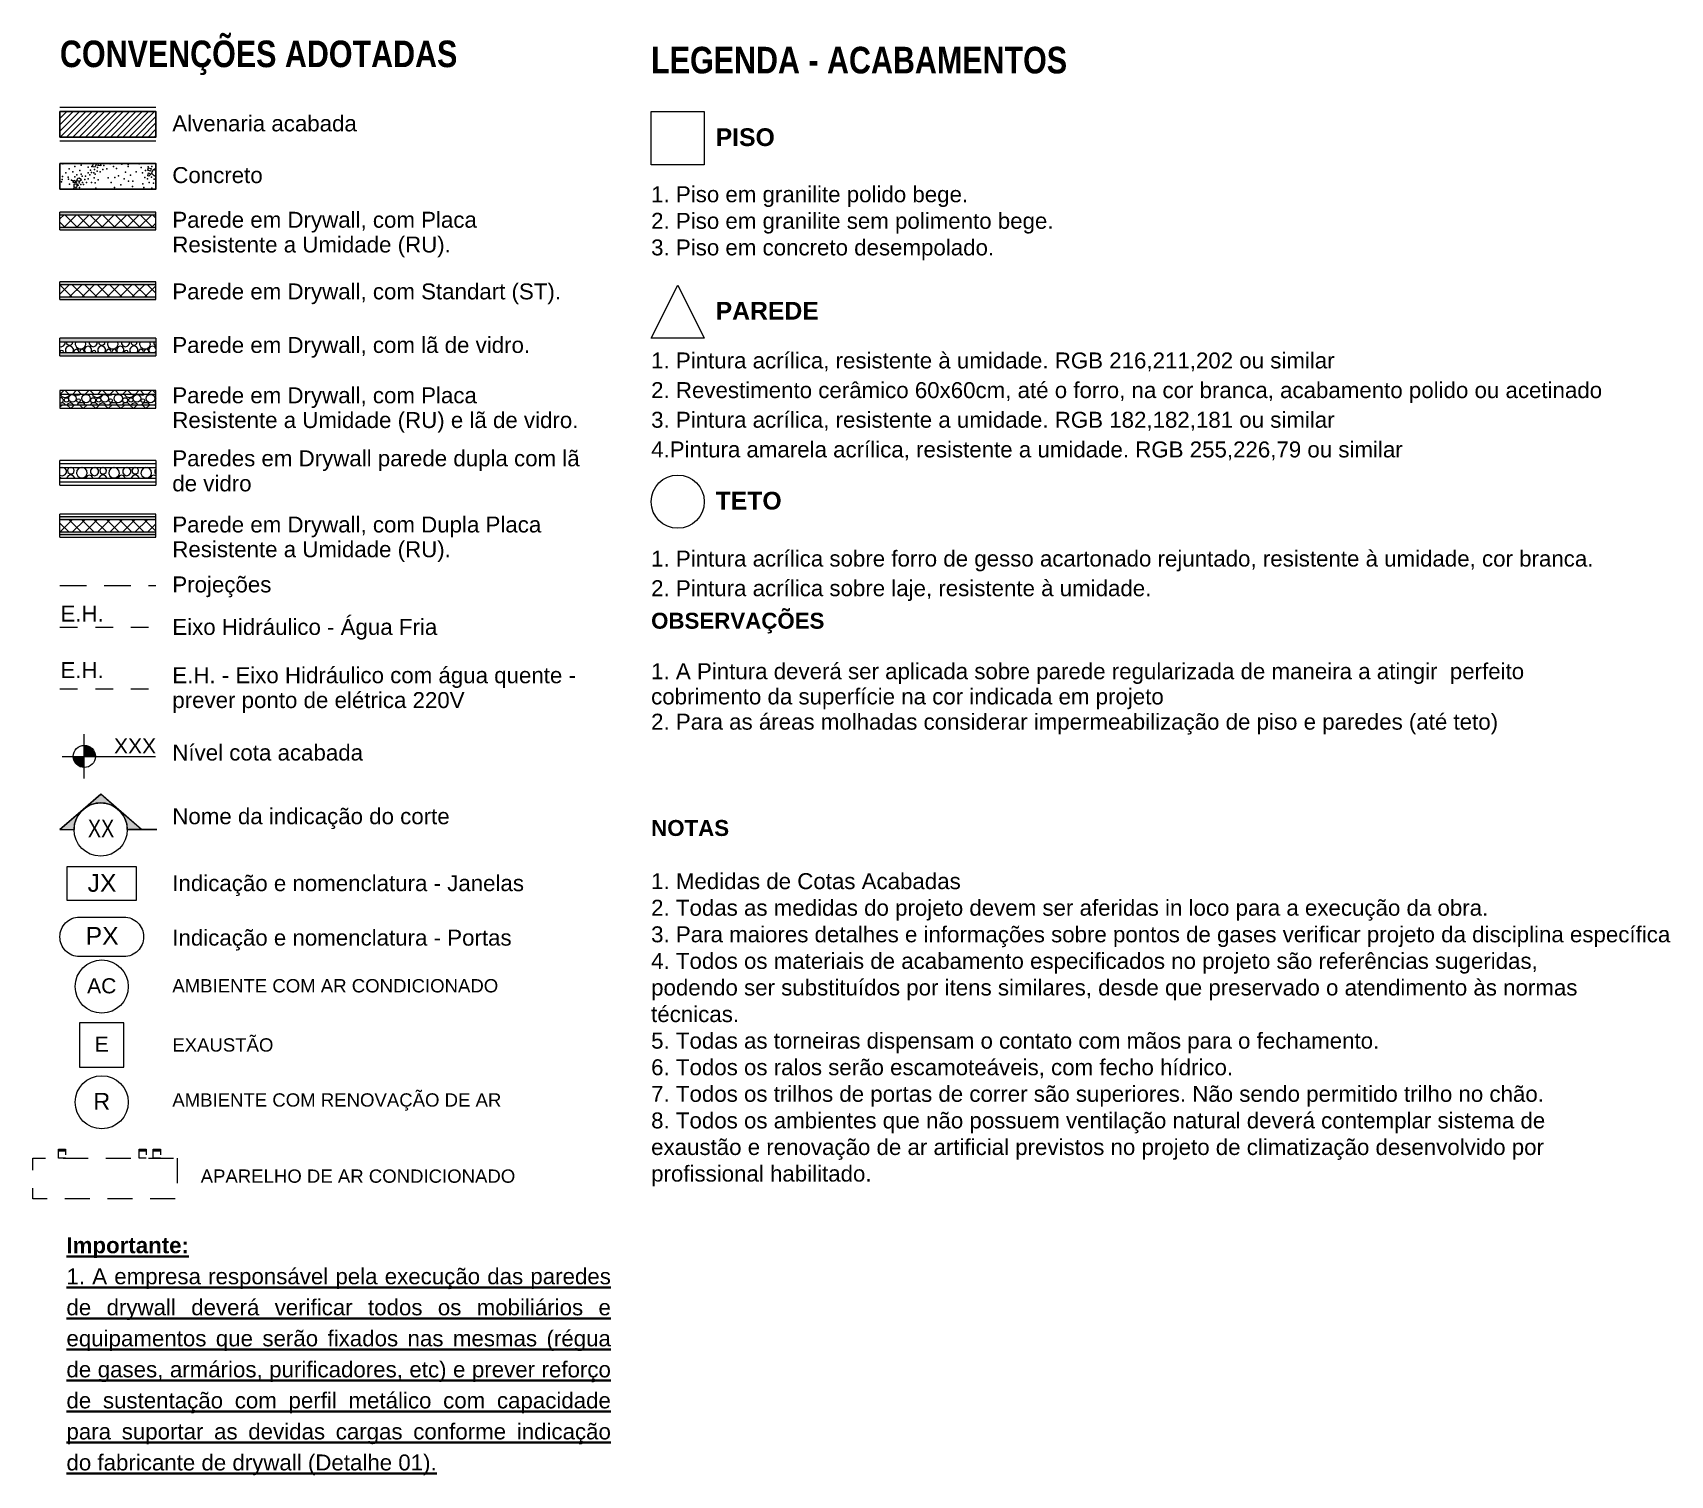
# Model space of a CAD drawing. Header units: metres. Extents: x -77.1 to 22, y -70.6 to -27.7.
# Drawn here: x 12.73 to 21.97, y -58.39 to -50.25 of the extents above; entities that cross this region are included whole.
import ezdxf
from ezdxf.enums import TextEntityAlignment as Align

# ---------------------------------------------------------------- set-up
doc = ezdxf.new("R2010")
doc.units = ezdxf.units.M
doc.header["$MEASUREMENT"] = 0
for name, pattern in [('Dashed', [0.07, 0.045, -0.025]), ('Hidden Line', [0.195611, 0.141111, -0.0545]), ('Long Dashed', [0.2, 0.15, -0.05])]:
    doc.linetypes.add(name, pattern=pattern)
for name, color, linetype, lineweight in [('0_Caneta_No__1', 7, 'Continuous', 35), ('0_Caneta_No__241', 7, 'Continuous', 13), ('0_Caneta_No__3', 7, 'Continuous', 25), ('0_Caneta_No__98', 7, 'Continuous', 0), ('0_Caneta_No__99', 7, 'Continuous', 20), ('PAREDE CONSTRUIR_Caneta_No__241', 7, 'Continuous', 13), ('PAREDE CONSTRUIR_Caneta_No__255', 255, 'Continuous', 0), ('PAREDE CONSTRUIR_Caneta_No__83', 84, 'Continuous', 0), ('PAREDE CONSTRUIR_Caneta_No__96', 252, 'Continuous', 0), ('TERRENO.ARQ_Caneta_No__98', 7, 'Continuous', 0)]:
    doc.layers.add(name, color=color, linetype=linetype, lineweight=lineweight)
for name, color, linetype, lineweight, true_color in [('0_Caneta_No__12', 7, 'Continuous', 0, 0x030303), ('0_Caneta_No__165', 7, 'Continuous', 5, 0x002baa), ('0_Caneta_No__167', 7, 'Continuous', 13, 0x0035d5), ('0_Caneta_No__208', 7, 'Continuous', 13, 0xaf00ea), ('0_Caneta_No__25', 7, 'Continuous', 13, 0x982312), ('0_Caneta_No__97', 7, 'Continuous', 5, 0x6b6b6b), ('GASES_Caneta_No__29', 7, 'Continuous', 0, 0xe3351c)]:
    doc.layers.add(name, color=color, linetype=linetype, lineweight=lineweight, true_color=true_color)
doc.layers.add('GASES', color=7, linetype='Continuous')
doc.styles.add('ESTILO_GERADO_1', font='arial.ttf')
doc.styles.add('ESTILO_GERADO_2', font='arial.ttf')
doc.styles.add('ESTILO_GERADO_3', font='arial.ttf', dxfattribs={"width": 0.8})
doc.styles.add('ESTILO_GERADO_4', font='ARIALN.TTF')
pattern_1 = [(45, (33.910787, -60.25299), (-0.03535534, 0.03535534), []), (135, (33.910787, -60.25299), (0.03535534, 0.03535534), [])]

msp = doc.modelspace()

# ---------------------------------------------------------------- texts
at = {"layer": '0_Caneta_No__1', "color": 7, "linetype": 'Continuous', "lineweight": 35, "style": 'ESTILO_GERADO_1'}
for s, insert, char_height, attachment_point in [('\\A1;{\\pql;\\fArial|b0|i0|c0|p0;\\W1.000000;Alvenaria acabada}', (13.5184, -50.7603), 0.09, 4), ('\\A1;{\\pql;\\fArial|b0|i0|c0|p0;\\W1.000000;Concreto}', (13.5184, -51.052), 0.09, 4), ('\\A1;{\\pql;\\pt0.725871,5.88434;\\fArial|b0|i0|c0|p0;\\W1.000000;1. Piso em granilite polido bege.\\P\\pql;\\pt0.725871,5.88434;\\fArial|b0|i0|c0|p0;\\W1.000000;2. Piso em granilite sem polimento bege.\\P\\pql;\\pt0.725871,5.88434;\\fArial|b0|i0|c0|p0;\\W1.000000;3. Piso em \\fArial|b0|i0|c0|p0;\\W1.000000;concreto desempolado.\\P\\pql;\\pt0.725871,5.88434;\\fArial|b0|i0|c0|p0;\\W1.000000;}', (16.2206, -51.1145), 0.09, 1), ('\\A1;{\\pql;\\fArial|b0|i0|c0|p0;\\W1.000000;Parede em Drywall, com Standart (ST).}', (13.5184, -51.7213), 0.09, 4), ('\\A1;{\\pql;\\fArial|b0|i0|c0|p0;\\W1.000000;Parede em Drywall, com lã de \\fArial|b0|i0|c0|p0;\\W1.000000;vidro\\fArial|b0|i0|c0|p0;\\W1.000000;.}', (13.5184, -52.0236), 0.09, 4), ('\\A1;{\\pql;\\fArial|b0|i0|c0|p0;\\W1.000000;Projeções}', (13.5184, -53.3752), 0.09, 4), ('\\A1;{\\pql;\\fArial|b0|i0|c0|p0;\\W1.000000;Nome da indicação do corte}', (13.5184, -54.6833), 0.09, 4), ('\\A1;{\\pqj;\\fArial|b0|i0|c0|p0;\\W1.000000;J\\fArial|b0|i0|c0|p0;\\W1.000000;X}', (13.0401, -55.0466), 0.1, 4), ('\\A1;{\\pql;\\fArial|b0|i0|c0|p0;\\W1.000000;Indicação e nomenclatura - Janelas}', (13.5184, -55.0611), 0.09, 4), ('\\A1;{\\pqj;\\fArial|b0|i0|c0|p0;\\W1.000000;PX}', (13.0292, -55.3443), 0.1, 4), ('\\A1;{\\pql;\\fArial|b0|i0|c0|p0;\\W1.000000;Indicação e nomenclatura - Portas}', (13.5184, -55.3686), 0.090006, 4)]:
    msp.add_mtext(s, dxfattribs=dict(at, insert=insert, char_height=char_height, attachment_point=attachment_point))
at = {"layer": '0_Caneta_No__1', "color": 7, "linetype": 'Continuous', "lineweight": 35, "char_height": 0.09}
for s, insert, width, attachment_point, line_spacing_factor, style in [('\\A1;{\\pql;\\fArial|b0|i0|c0|p0;\\W1.000000;Parede em Drywall, com Placa Resistente a Umidade (RU).}', (13.5184, -51.3868), 2.079363, 4, 0.930913, 'ESTILO_GERADO_1'), ('\\A1;{\\pql;\\fArial|b0|i0|c0|p0;\\W1.000000;Parede em Drywall, com Placa Resistente a Umidade (RU) e lã de \\fArial|b0|i0|c0|p0;\\W1.000000;vidro.}', (13.5184, -52.3774), 2.295877, 4, 0.930913, 'ESTILO_GERADO_1'), ('\\A1;{\\pql;\\fArial|b0|i0|c0|p0;\\W1.000000;Paredes em Drywall parede dupla com lã de vidro}', (13.5184, -52.721), 2.295877, 4, 0.942898, 'ESTILO_GERADO_1'), ('\\A1;{\\pql;\\fArial|b0|i0|c0|p0;\\W1.000000;Parede em Drywall, com \\fArial|b0|i0|c0|p0;\\W1.000000;Dupla \\fArial|b0|i0|c0|p0;\\W1.000000;Placa Resistente a Umidade (RU).}', (13.5184, -53.1065), 2.079363, 4, 0.930913, 'ESTILO_GERADO_1'), ('\\A1;{\\pql;\\pt0.7275,5.88475;\\fArial|b1|i0|c0|p0;\\W1.000000;OBSERVAÇÕES\\P\\pql;\\pt0.7275,5.88475;\\fArial|b1|i0|c0|p0;\\W1.000000;\\P\\pql;\\pt0.7275,5.88475;\\fArial|b0|i0|c0|p0;\\W1.000000;1. A Pintura deverá ser aplicada sobre parede regularizada de maneira a atingir  perfeito cobrimento da superfície na cor indicada em projeto\\P\\pql;\\pt0.7275,5.88475;\\fArial|b0|i0|c0|p0;\\W1.000000;2. Para as áreas molhadas considerar impermeabilização de piso e paredes (até teto)}', (16.2206, -53.5212), 5.446511, 1, 0.949384, 'ESTILO_GERADO_2'), ('\\A1;{\\pqj;\\fArial|b1|i0|c0|p0;\\L\\W1.000000;\\LImportante:\\fArial|b0|i0|c0|p0;\\W1.000000; \\P\\pqj;\\fArial|b0|i0|c0|p0;\\W1.000000;1. A empresa responsável pela execução das paredes de drywall deverá verificar todos os mobiliários e equipamentos que serão fixados nas mesmas (régua de gases, armários, purificadores, etc) e prever reforço de sustentação com perfil metálico com capacidade para suportar as devidas cargas conforme indicação do fabricante de drywall (Detalhe 01).}', (12.921, -57.7171), 3.06322, 4, 1.167137, 'ESTILO_GERADO_2')]:
    msp.add_mtext(s, dxfattribs=dict(at, insert=insert, width=width, attachment_point=attachment_point, line_spacing_factor=line_spacing_factor, style=style))
at = {"layer": '0_Caneta_No__1', "color": 7, "linetype": 'Continuous', "lineweight": 35, "char_height": 0.09, "attachment_point": 1, "style": 'ESTILO_GERADO_1'}
for s, insert, line_spacing_factor in [('\\A1;{\\pql;\\pt0.725871,5.88434;\\fArial|b0|i0|c0|p0;\\W1.000000;1. Pintura acrílica, resistente à umidade. RGB 216,211,202 ou similar\\P\\pql;\\pt0.726889,5.88475;\\fArial|b0|i0|c0|p0;\\W1.000000;2. Revestimento cerâmico 60x60cm, até o forro, na cor branca, acabamento polido ou acetinado\\P\\pql;\\pt0.725871,5.88434;\\fArial|b0|i0|c0|p0;\\W1.000000;3. Pintura acrílica, resistente a umidade. RGB 182,182,181 ou similar \\P\\pql;\\pt0.725871,5.88434;\\fArial|b0|i0|c0|p0;\\W1.000000;4.Pintura amarela acrílica, resistente a umidade. RGB 255,226,79 ou similar}', (16.2206, -52.0524), 1.115631), ('\\A1;{\\pql;\\pt0.740356,5.9947;\\fArial|b0|i0|c0|p0;\\W1.000000;1. Pintura acrílica sobre forro de gesso acartonado rejuntado, resistente à umidade, cor branca. \\P\\pql;\\pt0.725662,5.88409;\\fArial|b0|i0|c0|p0;\\W1.000000;2. Pintura acrílica sobre laje, resistente à umidade. }', (16.2206, -53.1705), 1.113797)]:
    msp.add_mtext(s, dxfattribs=dict(at, insert=insert, line_spacing_factor=line_spacing_factor))
at = {"layer": '0_Caneta_No__12', "color": 18, "linetype": 'Continuous', "lineweight": 0, "true_color": 0x030303, "char_height": 0.075, "attachment_point": 4, "style": 'ESTILO_GERADO_1'}
for s, insert in [('\\A1;{\\pql;\\fArial|b0|i0|c0|p0;\\W1.000000;AMBIENTE COM \\fArial|b0|i0|c0|p0;\\W1.000000;AR CONDICIONADO }', (13.5184, -55.6267)), ('\\A1;{\\pql;\\fArial|b0|i0|c0|p0;\\W1.000000;EXAUSTÃO}', (13.5184, -55.9607)), ('\\A1;{\\pql;\\fArial|b0|i0|c0|p0;\\W1.000000;AMBIENTE COM RENOVAÇÃO DE AR}', (13.5184, -56.2823)), ('\\A1;{\\pql;\\fArial|b0|i0|c0|p0;\\W1.000000;APARELHO DE AR CONDICIONADO }', (13.6784, -56.701))]:
    msp.add_mtext(s, dxfattribs=dict(at, insert=insert))
at = {"layer": '0_Caneta_No__165', "color": 164, "linetype": 'Continuous', "lineweight": 5, "true_color": 0x002baa, "insert": (13.0092, -53.526), "char_height": 0.09, "attachment_point": 5, "style": 'ESTILO_GERADO_1'}
msp.add_mtext('\\A1;{\\pqc;\\fArial|b0|i0|c0|p0;\\W1.000000;E.H.}', dxfattribs=at)
at = {"layer": '0_Caneta_No__25', "color": 24, "linetype": 'Continuous', "lineweight": 13, "true_color": 0x982312, "insert": (13.0092, -53.845), "char_height": 0.09, "attachment_point": 5, "style": 'ESTILO_GERADO_1'}
msp.add_mtext('\\A1;{\\pqc;\\fArial|b0|i0|c0|p0;\\W1.000000;E.H.}', dxfattribs=at)
at = {"layer": '0_Caneta_No__25', "color": 24, "lineweight": 13, "true_color": 0x982312, "insert": (13.1893, -54.3153), "char_height": 0.085, "attachment_point": 7, "style": 'ESTILO_GERADO_1'}
msp.add_mtext('\\A1;{\\pql;\\fArial|b0|i0|c0|p0;\\W1.000000;XXX}', dxfattribs=at)
at = {"layer": '0_Caneta_No__98', "color": 7, "linetype": 'Continuous', "lineweight": 0, "char_height": 0.1}
for s, insert, attachment_point, style in [('\\A1;{\\pql;\\fArial|b1|i0|c0|p0;\\W1.000000;PISO }', (16.5847, -50.7873), 1, 'ESTILO_GERADO_2'), ('\\A1;{\\pql;\\fArial|b1|i0|c0|p0;\\W1.000000;PAREDE}', (16.5847, -51.7667), 1, 'ESTILO_GERADO_2'), ('\\A1;{\\pql;\\fArial|b1|i0|c0|p0;\\W1.000000;TETO}', (16.5847, -52.8386), 1, 'ESTILO_GERADO_2'), ('\\A1;{\\pql;\\fArial|b0|i0|c0|p0;\\W0.800000;XX}', (13.0417, -54.7887), 7, 'ESTILO_GERADO_3')]:
    msp.add_mtext(s, dxfattribs=dict(at, insert=insert, attachment_point=attachment_point, style=style))
at = {"layer": '0_Caneta_No__99', "color": 7, "linetype": 'Continuous', "lineweight": 20}
for s, insert, char_height, attachment_point, style in [('\\A1;{\\pql;\\fArial Narrow|b1|i0|c0|p0;\\W1.000000;CONVENÇÕES ADOTADAS}', (12.8842, -50.2921), 0.15, 1, 'ESTILO_GERADO_4'), ('\\A1;{\\pql;\\fArial Narrow|b1|i0|c0|p0;\\W1.000000;LEGENDA - ACABAMENTOS}', (16.2206, -50.3274), 0.15, 1, 'ESTILO_GERADO_4'), ('\\A1;{\\pql;\\fArial|b0|i0|c0|p0;\\W1.000000;Eixo Hidráulico\\fArial|b0|i0|c0|p0;\\W1.000000; - Água Fria}', (13.5184, -53.6148), 0.09, 4, 'ESTILO_GERADO_1'), ('\\A1;{\\pql;\\fArial|b0|i0|c0|p0;\\W1.000000;Nível cota acabada}', (13.5184, -54.3108), 0.09, 4, 'ESTILO_GERADO_1')]:
    msp.add_mtext(s, dxfattribs=dict(at, insert=insert, char_height=char_height, attachment_point=attachment_point, style=style))
at = {"layer": '0_Caneta_No__99', "color": 7, "linetype": 'Continuous', "lineweight": 20, "insert": (13.5184, -53.9575), "char_height": 0.09, "width": 2.461102, "attachment_point": 4, "line_spacing_factor": 0.93475, "style": 'ESTILO_GERADO_1'}
msp.add_mtext('\\A1;{\\pql;\\fArial|b0|i0|c0|p0;\\W1.000000;E.H. - Eixo Hidráulico com água quente - prever ponto de elétrica 220V \\fArial|b0|i0|c0|p0;\\W1.000000; }', dxfattribs=at)
at = {"layer": '0_Caneta_No__99', "color": 7, "linetype": 'Continuous', "lineweight": 20, "insert": (16.2206, -56.9085), "char_height": 0.0900061, "width": 5.446511, "attachment_point": 7, "style": 'ESTILO_GERADO_2'}
msp.add_mtext('\\A1;{\\pql;\\fArial|b1|i0|c0|p0;\\W1.000000;NOTAS\\P\\pql;\\fArial|b1|i0|c0|p0;\\W1.000000;\\P\\pql;\\fArial|b0|i0|c0|p0;\\W1.000000;1. Medidas de Cotas Acabadas\\P\\pql;\\fArial|b0|i0|c0|p0;\\W1.000000;2. \\fArial|b0|i0|c0|p0;\\W1.000000;Todas as medidas do projeto devem ser aferidas in loco para a execução da obra.\\P\\pql;\\pt0.635,1.27;\\fArial|b0|i0|c0|p0;\\W1.000000;3. Para maiores detalhes e informações sobre pontos de gases verificar projeto da disciplina específica\\P\\pql;\\fArial|b0|i0|c0|p0;\\W1.000000;4. Todos os materiais de acabamento especificados no projeto são referências sugeridas, podendo ser substituídos por itens similares, desde que preservado o atendimento às normas técnicas.\\P\\pql;\\fArial|b0|i0|c0|p0;\\W1.000000;5. Todas as torneiras dispensam o contato com mãos para o fechamento.\\P\\pql;\\fArial|b0|i0|c0|p0;\\W1.000000;6. Todos os ralos serão escamoteáveis, com fecho hídrico.\\P\\pql;\\fArial|b0|i0|c0|p0;\\W1.000000;7. Todos os trilhos de portas de correr são superiores. Não sendo permitido trilho no chão.\\P\\pql;\\fArial|b0|i0|c0|p0;\\W1.000000;8. Todos os ambientes que não possuem ventilação natural deverá contemplar sistema de exaustão e renovação de ar artificial previstos no projeto de climatização desenvolvido por profissional habilitado.\\P\\pql;\\fArial|b0|i0|c0|p0;\\W1.000000;\\P\\pql;\\fArial|b0|i0|c0|p0;\\W1.000000;}', dxfattribs=at)

# ---------------------------------------------------------------- blocks, each defined once
blk = doc.blocks.new('*X1000', base_point=(33.9108, -60.253))
at = {"layer": 'PAREDE CONSTRUIR_Caneta_No__96', "color": 252, "linetype": 'Continuous', "lineweight": 0}
for p, q in [((12.8842, -52.0184), (12.8903, -52.0204)), ((12.8903, -52.0204), (12.9043, -52.0158)), ((12.9043, -52.0158), (12.913, -52.0039)), ((12.913, -52.0039), (12.913, -51.9917)), ((12.9239, -52.0202), (12.9153, -52.032)), ((12.92, -51.9917), (12.9217, -52.0017)), ((12.9217, -52.0017), (12.9318, -52.0102)), ((12.9378, -52.0157), (12.9239, -52.0202)), ((12.9318, -52.0102), (12.9449, -52.0102)), ((12.9517, -52.0202), (12.9378, -52.0157)), ((12.9449, -52.0102), (12.9549, -52.0017)), ((12.9603, -52.032), (12.9517, -52.0202)), ((12.9549, -52.0017), (12.9567, -51.9917)), ((12.9723, -51.9917), (12.9701, -52.0071)), ((12.9701, -52.0071), (12.9773, -52.0228)), ((12.9773, -52.0228), (12.9918, -52.0321)), ((13.009, -52.0321), (13.0235, -52.0228)), ((13.0304, -52.021), (13.0227, -52.0317)), ((13.0235, -52.0228), (13.0307, -52.0071)), ((13.0307, -52.0071), (13.0285, -51.9917)), ((13.0429, -52.017), (13.0304, -52.021)), ((13.0555, -52.021), (13.0429, -52.017)), ((13.0495, -51.9917), (13.0495, -52.0039)), ((13.0495, -52.0039), (13.0582, -52.0158)), ((13.0632, -52.0317), (13.0555, -52.021)), ((13.0582, -52.0158), (13.0722, -52.0204)), ((13.0722, -52.0204), (13.0862, -52.0158)), ((13.0862, -52.0158), (13.0949, -52.0039)), ((13.0949, -52.0039), (13.0949, -51.9917)), ((13.1058, -52.0202), (13.0972, -52.032)), ((13.1018, -51.9917), (13.1036, -52.0017)), ((13.1036, -52.0017), (13.1136, -52.0102)), ((13.1197, -52.0157), (13.1058, -52.0202)), ((13.1136, -52.0102), (13.1268, -52.0102)), ((13.1336, -52.0202), (13.1197, -52.0157)), ((13.1268, -52.0102), (13.1368, -52.0017)), ((13.1422, -52.032), (13.1336, -52.0202)), ((13.1368, -52.0017), (13.1386, -51.9917)), ((13.1542, -51.9917), (13.152, -52.0071)), ((13.152, -52.0071), (13.1591, -52.0228)), ((13.1591, -52.0228), (13.1736, -52.0321)), ((13.1909, -52.0321), (13.2054, -52.0228)), ((13.2123, -52.021), (13.2046, -52.0317)), ((13.2054, -52.0228), (13.2125, -52.0071)), ((13.2125, -52.0071), (13.2103, -51.9917)), ((13.2248, -52.017), (13.2123, -52.021)), ((13.2373, -52.021), (13.2248, -52.017)), ((13.2313, -51.9917), (13.2313, -52.0039)), ((13.2313, -52.0039), (13.24, -52.0158)), ((13.245, -52.0317), (13.2373, -52.021)), ((13.24, -52.0158), (13.254, -52.0204)), ((13.254, -52.0204), (13.2681, -52.0158)), ((13.2681, -52.0158), (13.2767, -52.0039)), ((13.2767, -52.0039), (13.2767, -51.9917)), ((13.2876, -52.0202), (13.279, -52.032)), ((13.2837, -51.9917), (13.2854, -52.0017)), ((13.2854, -52.0017), (13.2955, -52.0102)), ((13.3015, -52.0157), (13.2876, -52.0202)), ((13.2955, -52.0102), (13.3086, -52.0102)), ((13.3154, -52.0202), (13.3015, -52.0157)), ((13.3086, -52.0102), (13.3187, -52.0017)), ((13.324, -52.032), (13.3154, -52.0202)), ((13.3187, -52.0017), (13.3204, -51.9917)), ((13.336, -51.9917), (13.3338, -52.0071)), ((13.3338, -52.0071), (13.341, -52.0228)), ((13.341, -52.0228), (13.3555, -52.0321)), ((13.3727, -52.0321), (13.3872, -52.0228)), ((13.3941, -52.021), (13.3864, -52.0317)), ((13.3872, -52.0228), (13.3944, -52.0071)), ((13.3944, -52.0071), (13.3922, -51.9917)), ((13.4067, -52.017), (13.3941, -52.021)), ((13.4192, -52.021), (13.4067, -52.017)), ((13.4132, -51.9917), (13.4132, -52.0039)), ((13.4132, -52.0039), (13.4219, -52.0158)), ((13.4258, -52.0302), (13.4192, -52.021)), ((13.4219, -52.0158), (13.4258, -52.0171)), ((12.8875, -52.0436), (12.8844, -52.0509)), ((12.8844, -52.0509), (12.8848, -52.0517)), ((12.8948, -52.0406), (12.8875, -52.0436)), ((12.9021, -52.0436), (12.8948, -52.0406)), ((12.9051, -52.0509), (12.9021, -52.0436)), ((12.9048, -52.0517), (12.9051, -52.0509)), ((12.9153, -52.032), (12.9153, -52.0466)), ((12.9153, -52.0466), (12.919, -52.0517)), ((12.9566, -52.0517), (12.9603, -52.0466)), ((12.9603, -52.0466), (12.9603, -52.032)), ((12.9672, -52.0388), (12.9631, -52.0489)), ((12.9631, -52.0489), (12.9642, -52.0517)), ((12.9773, -52.0346), (12.9672, -52.0388)), ((12.9875, -52.0388), (12.9773, -52.0346)), ((12.9916, -52.0489), (12.9875, -52.0388)), ((12.9905, -52.0517), (12.9916, -52.0489)), ((12.9918, -52.0321), (13.009, -52.0321)), ((13.0004, -52.0382), (12.9967, -52.0471)), ((12.9967, -52.0471), (12.9986, -52.0517)), ((13.0093, -52.0346), (13.0004, -52.0382)), ((13.0181, -52.0382), (13.0093, -52.0346)), ((13.0218, -52.0471), (13.0181, -52.0382)), ((13.0199, -52.0517), (13.0218, -52.0471)), ((13.0227, -52.0317), (13.0227, -52.0448)), ((13.0227, -52.0448), (13.0277, -52.0517)), ((13.0582, -52.0517), (13.0632, -52.0448)), ((13.0632, -52.0448), (13.0632, -52.0317)), ((13.0693, -52.0436), (13.0663, -52.0509)), ((13.0663, -52.0509), (13.0666, -52.0517)), ((13.0766, -52.0406), (13.0693, -52.0436)), ((13.0839, -52.0436), (13.0766, -52.0406)), ((13.087, -52.0509), (13.0839, -52.0436)), ((13.0867, -52.0517), (13.087, -52.0509)), ((13.0972, -52.032), (13.0972, -52.0466)), ((13.0972, -52.0466), (13.1009, -52.0517)), ((13.1385, -52.0517), (13.1422, -52.0466)), ((13.1422, -52.0466), (13.1422, -52.032)), ((13.1491, -52.0388), (13.1449, -52.0489)), ((13.1449, -52.0489), (13.1461, -52.0517)), ((13.1592, -52.0346), (13.1491, -52.0388)), ((13.1693, -52.0388), (13.1592, -52.0346)), ((13.1735, -52.0489), (13.1693, -52.0388)), ((13.1723, -52.0517), (13.1735, -52.0489)), ((13.1736, -52.0321), (13.1909, -52.0321)), ((13.1822, -52.0382), (13.1786, -52.0471)), ((13.1786, -52.0471), (13.1805, -52.0517)), ((13.1911, -52.0346), (13.1822, -52.0382)), ((13.2, -52.0382), (13.1911, -52.0346)), ((13.2037, -52.0471), (13.2, -52.0382)), ((13.2017, -52.0517), (13.2037, -52.0471)), ((13.2046, -52.0317), (13.2046, -52.0448)), ((13.2046, -52.0448), (13.2096, -52.0517)), ((13.24, -52.0517), (13.245, -52.0448)), ((13.245, -52.0448), (13.245, -52.0317)), ((13.2512, -52.0436), (13.2481, -52.0509)), ((13.2481, -52.0509), (13.2485, -52.0517)), ((13.2585, -52.0406), (13.2512, -52.0436)), ((13.2658, -52.0436), (13.2585, -52.0406)), ((13.2688, -52.0509), (13.2658, -52.0436)), ((13.2685, -52.0517), (13.2688, -52.0509)), ((13.279, -52.032), (13.279, -52.0466)), ((13.279, -52.0466), (13.2827, -52.0517)), ((13.3204, -52.0517), (13.324, -52.0466)), ((13.324, -52.0466), (13.324, -52.032)), ((13.3309, -52.0388), (13.3268, -52.0489)), ((13.3268, -52.0489), (13.3279, -52.0517)), ((13.3411, -52.0346), (13.3309, -52.0388)), ((13.3512, -52.0388), (13.3411, -52.0346)), ((13.3553, -52.0489), (13.3512, -52.0388)), ((13.3542, -52.0517), (13.3553, -52.0489)), ((13.3555, -52.0321), (13.3727, -52.0321)), ((13.3641, -52.0382), (13.3604, -52.0471)), ((13.3604, -52.0471), (13.3623, -52.0517)), ((13.373, -52.0346), (13.3641, -52.0382)), ((13.3818, -52.0382), (13.373, -52.0346)), ((13.3855, -52.0471), (13.3818, -52.0382)), ((13.3836, -52.0517), (13.3855, -52.0471)), ((13.3864, -52.0317), (13.3864, -52.0448)), ((13.3864, -52.0448), (13.3914, -52.0517)), ((13.4219, -52.0517), (13.4258, -52.0463))]:
    blk.add_line(p, q, dxfattribs=at)
blk = doc.blocks.new('*X1001', base_point=(33.9108, -60.253))
at = {"layer": 'PAREDE CONSTRUIR_Caneta_No__96', "color": 252, "linetype": 'Continuous', "lineweight": 0}
for centre, radius in [((12.9548, -52.3112), 0.0213), ((13.0315, -52.3123), 0.0237), ((13.1367, -52.3112), 0.0213), ((13.2134, -52.3123), 0.0237), ((13.3185, -52.3112), 0.0213), ((13.3952, -52.3123), 0.0237), ((12.9211, -52.3201), 0.0125), ((12.9885, -52.3239), 0.0103), ((13.0711, -52.3219), 0.0143), ((13.103, -52.3201), 0.0125), ((13.1703, -52.3239), 0.0103), ((13.2529, -52.3219), 0.0143), ((13.2848, -52.3201), 0.0125), ((13.3522, -52.3239), 0.0103)]:
    blk.add_circle(centre, radius, dxfattribs=at)
for centre, radius, start, end in [((12.9122, -52.2758), 0.0306, 203.66298, 338.71845), ((12.984, -52.2695), 0.0239, 226.62229, 313.3777), ((13.0941, -52.2758), 0.0306, 201.28156, 338.71844), ((13.1659, -52.2695), 0.0239, 226.6223, 313.37769), ((13.276, -52.2758), 0.0306, 201.28156, 338.71844), ((13.3477, -52.2695), 0.0239, 226.62231, 313.37769), ((12.8892, -52.3219), 0.0143, 249.59249, 110.40751), ((12.894, -52.3605), 0.0239, 34.93905, 114.29896), ((12.942, -52.3561), 0.0192, 28.84317, 151.15683), ((13.0041, -52.3668), 0.0306, 40.53009, 139.46991), ((13.0759, -52.3605), 0.0239, 34.93906, 145.06094), ((13.1239, -52.3561), 0.0192, 28.84319, 151.15681), ((13.186, -52.3668), 0.0306, 40.53011, 139.4699), ((13.2577, -52.3605), 0.0239, 34.93908, 145.06092), ((13.3058, -52.3561), 0.0192, 28.84321, 151.15679), ((13.3678, -52.3668), 0.0306, 40.53012, 139.46988), ((13.4396, -52.3605), 0.0239, 125.233, 145.06091), ((13.4348, -52.3219), 0.0143, 128.66081, 231.33919)]:
    blk.add_arc(centre, radius, start, end, dxfattribs=at)
blk = doc.blocks.new('*X1002', base_point=(33.9108, -60.253))
at = {"layer": 'PAREDE CONSTRUIR_Caneta_No__96', "color": 252, "linetype": 'Continuous', "lineweight": 0}
for p, q in [((12.8951, -52.7015), (12.8842, -52.7051)), ((12.8842, -52.744), (12.8977, -52.7484)), ((12.8887, -52.7596), (12.8842, -52.7534)), ((12.8887, -52.7615), (12.8887, -52.7596)), ((12.8977, -52.7484), (12.9118, -52.7438)), ((12.9118, -52.7052), (12.9004, -52.7015)), ((12.9204, -52.7172), (12.9118, -52.7052)), ((12.9118, -52.7438), (12.9204, -52.7319)), ((12.9204, -52.7319), (12.9204, -52.7172)), ((12.9313, -52.7482), (12.9228, -52.76)), ((12.9228, -52.76), (12.9228, -52.7615)), ((12.9334, -52.7054), (12.9269, -52.7168)), ((12.9269, -52.7168), (12.9291, -52.7297)), ((12.9291, -52.7297), (12.9392, -52.7381)), ((12.9452, -52.7436), (12.9313, -52.7482)), ((12.9441, -52.7015), (12.9334, -52.7054)), ((12.9392, -52.7381), (12.9523, -52.7381)), ((12.9592, -52.7482), (12.9452, -52.7436)), ((12.9581, -52.7054), (12.9474, -52.7015)), ((12.9523, -52.7381), (12.9624, -52.7297)), ((12.9646, -52.7168), (12.9581, -52.7054)), ((12.9677, -52.76), (12.9592, -52.7482)), ((12.9624, -52.7297), (12.9646, -52.7168)), ((12.9677, -52.7615), (12.9677, -52.76)), ((12.98, -52.718), (12.9775, -52.7351)), ((12.9775, -52.7351), (12.9847, -52.7508)), ((12.9913, -52.705), (12.98, -52.718)), ((12.9847, -52.7508), (12.9992, -52.7601)), ((13.0031, -52.7015), (12.9913, -52.705)), ((12.9992, -52.7601), (13.0164, -52.7601)), ((13.0244, -52.705), (13.0126, -52.7015)), ((13.0164, -52.7601), (13.0309, -52.7508)), ((13.0357, -52.718), (13.0244, -52.705)), ((13.0379, -52.749), (13.0301, -52.7596)), ((13.0301, -52.7596), (13.0301, -52.7615)), ((13.0309, -52.7508), (13.0381, -52.7351)), ((13.0381, -52.7351), (13.0357, -52.718)), ((13.0504, -52.7449), (13.0379, -52.749)), ((13.0629, -52.749), (13.0504, -52.7449)), ((13.0656, -52.7052), (13.0569, -52.7172)), ((13.0569, -52.7172), (13.0569, -52.7319)), ((13.0569, -52.7319), (13.0656, -52.7438)), ((13.0706, -52.7596), (13.0629, -52.749)), ((13.0769, -52.7015), (13.0656, -52.7052)), ((13.0656, -52.7438), (13.0796, -52.7484)), ((13.0706, -52.7615), (13.0706, -52.7596)), ((13.0796, -52.7484), (13.0936, -52.7438)), ((13.0936, -52.7052), (13.0823, -52.7015)), ((13.1023, -52.7172), (13.0936, -52.7052)), ((13.0936, -52.7438), (13.1023, -52.7319)), ((13.1023, -52.7319), (13.1023, -52.7172)), ((13.1132, -52.7482), (13.1046, -52.76)), ((13.1046, -52.76), (13.1046, -52.7615)), ((13.1153, -52.7054), (13.1087, -52.7168)), ((13.1087, -52.7168), (13.111, -52.7297)), ((13.111, -52.7297), (13.1211, -52.7381)), ((13.1271, -52.7436), (13.1132, -52.7482)), ((13.126, -52.7015), (13.1153, -52.7054)), ((13.1211, -52.7381), (13.1342, -52.7381)), ((13.141, -52.7482), (13.1271, -52.7436)), ((13.1399, -52.7054), (13.1293, -52.7015)), ((13.1342, -52.7381), (13.1442, -52.7297)), ((13.1465, -52.7168), (13.1399, -52.7054)), ((13.1496, -52.76), (13.141, -52.7482)), ((13.1442, -52.7297), (13.1465, -52.7168)), ((13.1496, -52.7615), (13.1496, -52.76)), ((13.1618, -52.718), (13.1594, -52.7351)), ((13.1594, -52.7351), (13.1665, -52.7508)), ((13.1731, -52.705), (13.1618, -52.718)), ((13.1665, -52.7508), (13.181, -52.7601)), ((13.1849, -52.7015), (13.1731, -52.705)), ((13.181, -52.7601), (13.1983, -52.7601)), ((13.2062, -52.705), (13.1944, -52.7015)), ((13.1983, -52.7601), (13.2128, -52.7508)), ((13.2175, -52.718), (13.2062, -52.705)), ((13.2197, -52.749), (13.212, -52.7596)), ((13.212, -52.7596), (13.212, -52.7615)), ((13.2128, -52.7508), (13.22, -52.7351)), ((13.22, -52.7351), (13.2175, -52.718)), ((13.2322, -52.7449), (13.2197, -52.749)), ((13.2447, -52.749), (13.2322, -52.7449)), ((13.2474, -52.7052), (13.2388, -52.7172)), ((13.2388, -52.7172), (13.2388, -52.7319)), ((13.2388, -52.7319), (13.2474, -52.7438)), ((13.2525, -52.7596), (13.2447, -52.749)), ((13.2588, -52.7015), (13.2474, -52.7052)), ((13.2474, -52.7438), (13.2614, -52.7484)), ((13.2525, -52.7615), (13.2525, -52.7596)), ((13.2614, -52.7484), (13.2755, -52.7438)), ((13.2755, -52.7052), (13.2641, -52.7015)), ((13.2841, -52.7172), (13.2755, -52.7052)), ((13.2755, -52.7438), (13.2841, -52.7319)), ((13.2841, -52.7319), (13.2841, -52.7172)), ((13.2951, -52.7482), (13.2865, -52.76)), ((13.2865, -52.76), (13.2865, -52.7615)), ((13.2971, -52.7054), (13.2906, -52.7168)), ((13.2906, -52.7168), (13.2929, -52.7297)), ((13.2929, -52.7297), (13.3029, -52.7381)), ((13.309, -52.7436), (13.2951, -52.7482)), ((13.3078, -52.7015), (13.2971, -52.7054)), ((13.3029, -52.7381), (13.316, -52.7381)), ((13.3229, -52.7482), (13.309, -52.7436)), ((13.3218, -52.7054), (13.3111, -52.7015)), ((13.316, -52.7381), (13.3261, -52.7297)), ((13.3284, -52.7168), (13.3218, -52.7054)), ((13.3315, -52.76), (13.3229, -52.7482)), ((13.3261, -52.7297), (13.3284, -52.7168)), ((13.3315, -52.7615), (13.3315, -52.76)), ((13.3437, -52.718), (13.3412, -52.7351)), ((13.3412, -52.7351), (13.3484, -52.7508)), ((13.355, -52.705), (13.3437, -52.718)), ((13.3484, -52.7508), (13.3629, -52.7601)), ((13.3668, -52.7015), (13.355, -52.705)), ((13.3629, -52.7601), (13.3801, -52.7601)), ((13.3881, -52.705), (13.3763, -52.7015)), ((13.3801, -52.7601), (13.3946, -52.7508)), ((13.3994, -52.718), (13.3881, -52.705)), ((13.4016, -52.749), (13.3938, -52.7596)), ((13.3938, -52.7596), (13.3938, -52.7615)), ((13.3946, -52.7508), (13.4018, -52.7351)), ((13.4018, -52.7351), (13.3994, -52.718)), ((13.4141, -52.7449), (13.4016, -52.749)), ((13.4258, -52.7488), (13.4141, -52.7449)), ((13.4258, -52.71), (13.4206, -52.7172)), ((13.4206, -52.7172), (13.4206, -52.7319)), ((13.4206, -52.7319), (13.4258, -52.7391))]:
    blk.add_line(p, q, dxfattribs=at)
blk = doc.blocks.new('*X1003', base_point=(33.9108, -60.253))
at = {"layer": '0_Caneta_No__241', "color": 7, "linetype": 'Continuous', "lineweight": 13}
for p, q in [((13.0705, -51.0024), (13.0711, -50.9865)), ((13.0705, -51.0024), (13.0835, -51.0052)), ((13.091, -50.9865), (13.0835, -51.0052)), ((13.0986, -50.9977), (13.1031, -50.9865)), ((13.1145, -50.9984), (13.0986, -50.9977)), ((13.1076, -50.9865), (13.1158, -50.9932)), ((13.1158, -50.9932), (13.1145, -50.9984)), ((13.3827, -51.0107), (13.3782, -51.0232)), ((13.3827, -51.0107), (13.3992, -51.0136)), ((12.9596, -51.0939), (12.9653, -51.0799)), ((12.9755, -51.0947), (12.9596, -51.0939)), ((12.964, -51.1178), (12.9646, -51.1011)), ((12.9646, -51.1011), (12.982, -51.1)), ((12.9653, -51.0799), (12.9769, -51.0894)), ((12.9769, -51.0894), (12.9755, -51.0947)), ((12.982, -51.1), (12.9769, -51.1206)), ((12.9788, -51.0818), (12.9849, -51.0691)), ((12.9921, -51.0882), (12.9788, -51.0818)), ((12.9849, -51.0691), (12.9931, -51.067)), ((12.9921, -51.0882), (13.0057, -51.0771)), ((12.9931, -51.067), (13.0057, -51.0771)), ((13.395, -51.0289), (13.3782, -51.0232)), ((13.3807, -51.0548), (13.3836, -51.0392)), ((13.3857, -51.0569), (13.3807, -51.0548)), ((13.3836, -51.0392), (13.3967, -51.0467)), ((13.3967, -51.0467), (13.3857, -51.0569)), ((13.3992, -51.0136), (13.395, -51.0289)), ((13.4102, -51.022), (13.401, -51.038)), ((13.4053, -51.045), (13.401, -51.038)), ((13.4175, -51.0576), (13.4053, -51.045)), ((13.4222, -51.0213), (13.4102, -51.022)), ((13.4258, -51.0495), (13.4175, -51.0576)), ((13.4258, -51.0315), (13.4222, -51.0213)), ((12.964, -51.1178), (12.9769, -51.1206))]:
    blk.add_line(p, q, dxfattribs=at)
for p in [(12.9001, -50.9875), (12.9678, -51.0026), (13.0039, -50.9956), (13.0432, -51.0064), (13.0636, -51.0031), (13.0956, -51.0085), (13.1322, -50.9974), (13.1675, -50.9875), (13.1869, -51.0019), (13.2335, -50.9889), (13.2699, -51.0024), (13.2701, -50.9919), (13.3315, -50.9874), (13.3418, -51.0089), (13.383, -51.0038), (13.4036, -51.003), (12.8924, -51.0901), (12.8965, -51.0764), (12.8995, -51.0586), (12.9171, -51.0384), (12.9303, -51.0636), (12.9321, -51.0745), (12.9371, -51.0154), (12.938, -51.1019), (12.9496, -51.0799), (12.9564, -51.0331), (12.9578, -51.0839), (12.9675, -51.0613), (12.9804, -51.0508), (12.9933, -51.0942), (12.9957, -51.026), (13.0045, -51.0457), (13.0089, -51.0583), (13.0108, -51.0929), (13.0251, -51.076), (13.0282, -51.0577), (13.0341, -51.0936), (13.0433, -51.0395), (13.0437, -51.0721), (13.0533, -51.0506), (13.0558, -51.0234), (13.0617, -51.036), (13.0627, -51.0929), (13.0763, -51.0393), (13.0775, -51.0677), (13.0784, -51.0194), (13.0839, -51.0462), (13.0839, -51.0951), (13.0951, -51.0289), (13.0998, -51.0777), (13.1103, -51.0332), (13.1264, -51.0199), (13.1482, -51.0151), (13.1562, -51.067), (13.1733, -51.093), (13.1949, -51.0655), (13.2038, -51.0133), (13.2152, -51.0563), (13.246, -51.0731), (13.2547, -51.0353), (13.2713, -51.0865), (13.2819, -51.0512), (13.2955, -51.0863), (13.3139, -51.0327), (13.3505, -51.0385), (13.3517, -51.0999), (13.364, -51.0641), (13.367, -51.0245), (13.3793, -51.0725), (13.3879, -51.0923), (13.4018, -51.0637), (13.4122, -51.096), (13.4151, -51.0751), (13.4174, -51.0171), (13.4258, -51.0651), (12.9619, -51.126), (12.9739, -51.1292), (12.9874, -51.1084), (12.9948, -51.1207), (13.0029, -51.1051), (13.0174, -51.1045), (13.0872, -51.125), (13.1918, -51.121), (13.2271, -51.106), (13.294, -51.1155), (13.3582, -51.1214), (13.4029, -51.1248)]:
    blk.add_point(p, dxfattribs=at)
blk = doc.blocks.new('Especificador(3)[1]_8', base_point=(12.9701, -55.7806))
at = {"layer": '0_Caneta_No__167', "color": 162, "linetype": 'Continuous', "lineweight": 13, "true_color": 0x0035d5}
blk.add_circle((13.1201, -55.6306), 0.15, dxfattribs=at)
at = {"layer": '0_Caneta_No__167', "color": 162, "lineweight": 13, "true_color": 0x0035d5, "style": 'ESTILO_GERADO_1'}
blk.add_attdef('Teto', text='', height=0.085, dxfattribs=at).set_placement((13.1201, -55.6264), align=Align.MIDDLE_CENTER)
blk = doc.blocks.new('Especificador(3)[2]_8', base_point=(12.9701, -56.4336))
at = {"layer": '0_Caneta_No__208', "color": 200, "linetype": 'Continuous', "lineweight": 13, "true_color": 0xaf00ea}
blk.add_circle((13.1201, -56.2836), 0.15, dxfattribs=at)
at = {"layer": '0_Caneta_No__208', "color": 200, "lineweight": 13, "true_color": 0xaf00ea, "style": 'ESTILO_GERADO_1'}
blk.add_attdef('Teto', text='', height=0.095, dxfattribs=at).set_placement((13.1201, -56.2782), align=Align.MIDDLE_CENTER)
blk = doc.blocks.new('Ar Condicionado Split 20[3]_8', base_point=(13.5458, -56.5983))
at = {"layer": '0_Caneta_No__167', "color": 162, "linetype": 'Hidden Line', "lineweight": 13, "true_color": 0x0035d5, "flags": 128}
for points in [[(12.8758, -56.5583), (12.8758, -56.5483), (12.9158, -56.5483), (12.9158, -56.5583)], [(13.3308, -56.5583), (13.3308, -56.5483), (13.3708, -56.5483), (13.3708, -56.5583)], [(13.4108, -56.5583), (13.4108, -56.5483), (13.4508, -56.5483), (13.4508, -56.5583)], [(13.5458, -56.5983), (13.5458, -56.8283), (12.7308, -56.8283), (12.7308, -56.5983)], [(12.9158, -56.5983), (12.8758, -56.5983), (12.8758, -56.5583), (12.9158, -56.5583)], [(13.3708, -56.5983), (13.3308, -56.5983), (13.3308, -56.5583), (13.3708, -56.5583)], [(13.4508, -56.5983), (13.4108, -56.5983), (13.4108, -56.5583), (13.4508, -56.5583)]]:
    blk.add_lwpolyline(points, close=True, dxfattribs=at)
blk = doc.blocks.new('Especificador(3)[4]_8', base_point=(12.9951, -56.0851))
at = {"layer": 'GASES_Caneta_No__29', "color": 22, "linetype": 'Continuous', "lineweight": 0, "true_color": 0xe3351c}
for p, q in [((13.2451, -55.8351), (12.9951, -55.8351)), ((12.9951, -55.8351), (12.9951, -56.0851)), ((13.2451, -56.0851), (13.2451, -55.8351)), ((12.9951, -56.0851), (13.2451, -56.0851))]:
    blk.add_line(p, q, dxfattribs=at)
at = {"layer": 'GASES_Caneta_No__29', "color": 22, "lineweight": 0, "true_color": 0xe3351c, "style": 'ESTILO_GERADO_1'}
blk.add_attdef('Piso', text='', height=0.085, dxfattribs=at).set_placement((13.1201, -55.9552), align=Align.MIDDLE_CENTER)

# ---------------------------------------------------------------- hatches: boundary and pattern name
at = {"layer": '0_Caneta_No__241', "linetype": 'Continuous', "lineweight": 13}
h = msp.add_hatch(dxfattribs=at)
h.set_pattern_fill('common_brick_0008', style=0, pattern_type=2)
h.set_pattern_definition([(45, (33.910787, -60.252989), (-0.01767767, 0.01767767), [])])
h.paths.add_polyline_path([(12.8842, -50.693), (12.8842, -50.8365), (13.4258, -50.8365), (13.4258, -50.693)])
at = {"layer": '0_Caneta_No__25', "linetype": 'Continuous', "lineweight": 13, "true_color": 0x982312}
for points in [[(13.0218, -54.3323), (12.9593, -54.3323), (12.9641, -54.3562), (12.9776, -54.3765), (12.9979, -54.39), (13.0218, -54.3948)], [(13.0218, -54.3323), (13.0843, -54.3323), (13.0795, -54.3083), (13.066, -54.2881), (13.0457, -54.2745), (13.0218, -54.2698)]]:
    msp.add_hatch(color=24, dxfattribs=at).paths.add_polyline_path(points)
at = {"layer": 'PAREDE CONSTRUIR_Caneta_No__241', "linetype": 'Continuous', "lineweight": 13}
h = msp.add_hatch(dxfattribs=at)
h.set_pattern_fill('Placomur_0008', style=0, pattern_type=2)
h.set_pattern_definition(pattern_1)
h.paths.add_polyline_path([(12.8842, -51.7386), (13.4258, -51.7386), (13.4258, -51.6686), (12.8842, -51.6686)])
at = {"layer": 'PAREDE CONSTRUIR_Caneta_No__255', "linetype": 'Continuous', "lineweight": 0}
for points in [[(12.8842, -51.2752), (13.4258, -51.2752), (13.4258, -51.2602), (12.8842, -51.2602)], [(12.8842, -51.3602), (13.4258, -51.3602), (13.4258, -51.3452), (12.8842, -51.3452)], [(12.8842, -51.6686), (13.4258, -51.6686), (13.4258, -51.6536), (12.8842, -51.6536)], [(12.8842, -51.7536), (13.4258, -51.7536), (13.4258, -51.7386), (12.8842, -51.7386)], [(12.8842, -51.9717), (12.8842, -51.9917), (13.4258, -51.9917), (13.4258, -51.9717)], [(12.8842, -52.0517), (12.8842, -52.0717), (13.4258, -52.0717), (13.4258, -52.0517)], [(12.8842, -52.9949), (13.4258, -52.9949), (13.4258, -52.9799), (12.8842, -52.9799)], [(12.8842, -53.0799), (13.4258, -53.0799), (13.4258, -53.0649), (12.8842, -53.0649)]]:
    msp.add_hatch(color=255, dxfattribs=at).paths.add_polyline_path(points)
at = {"layer": 'PAREDE CONSTRUIR_Caneta_No__83', "linetype": 'Continuous', "lineweight": 0}
h = msp.add_hatch(dxfattribs=at)
h.set_pattern_fill('Placomur_0008', color=84, style=0, pattern_type=2)
h.set_pattern_definition(pattern_1)
h.paths.add_polyline_path([(12.8842, -51.3452), (13.4258, -51.3452), (13.4258, -51.2752), (12.8842, -51.2752)])
h = msp.add_hatch(dxfattribs=at)
h.set_pattern_fill('Placomur_0008', color=84, style=0, pattern_type=2)
h.set_pattern_definition(pattern_1)
h.paths.add_polyline_path([(13.4258, -52.2669), (12.8842, -52.2669), (12.8842, -52.2869), (13.4258, -52.2869)])
h = msp.add_hatch(dxfattribs=at)
h.set_pattern_fill('Placomur_0008', color=84, style=0, pattern_type=2)
h.set_pattern_definition(pattern_1)
h.paths.add_polyline_path([(12.8842, -52.3669), (13.4258, -52.3669), (13.4258, -52.3469), (12.8842, -52.3469)])
h = msp.add_hatch(dxfattribs=at)
h.set_pattern_fill('Placomur_0008', color=84, style=0, pattern_type=2)
h.set_pattern_definition(pattern_1)
h.paths.add_polyline_path([(12.8842, -53.0649), (13.4258, -53.0649), (13.4258, -52.9949), (12.8842, -52.9949)])
at = {"layer": 'TERRENO.ARQ_Caneta_No__98', "linetype": 'Continuous', "lineweight": 0}
for points in [[(13.1141, -54.5458), (13.0158, -54.6307, -0.3722), (13.2123, -54.6307)], [(12.9638, -54.7444, -0.217896), (13.0158, -54.6307), (12.8842, -54.7444)], [(13.2123, -54.6307, -0.217896), (13.2644, -54.7444), (13.3439, -54.7444)]]:
    msp.add_hatch(color=7, dxfattribs=at).paths.add_polyline_path(points)

# ---------------------------------------------------------------- linework, layer by layer
at = {"layer": '0_Caneta_No__167', "color": 162, "linetype": 'Dashed', "lineweight": 13, "true_color": 0x0035d5}
msp.add_line((12.8842, -53.6019), (13.4258, -53.6019), dxfattribs=at)
at = {"layer": '0_Caneta_No__241', "color": 7, "linetype": 'Long Dashed', "lineweight": 13}
msp.add_line((12.8842, -53.3674), (13.4258, -53.3674), dxfattribs=at)
at = {"layer": '0_Caneta_No__241', "color": 7, "linetype": 'Continuous', "lineweight": 13, "flags": 128}
for points in [[(13.4258, -50.67), (12.8842, -50.67)], [(13.4258, -50.8595), (12.8842, -50.8595)]]:
    msp.add_lwpolyline(points, dxfattribs=at)
at = {"layer": '0_Caneta_No__241', "color": 7, "linetype": 'Continuous', "lineweight": 13}
for points in [[(16.2206, -50.693), (16.5206, -50.693), (16.5206, -50.993), (16.2206, -50.993)], [(16.2206, -51.9724), (16.3706, -51.6724), (16.5206, -51.9724)]]:
    msp.add_lwpolyline(points, close=True, dxfattribs=at)
at = {"layer": '0_Caneta_No__241', "color": 7, "linetype": 'Continuous', "lineweight": 25, "flags": 128}
msp.add_lwpolyline([(12.8842, -50.9865), (12.8842, -51.1299), (13.4258, -51.1299), (13.4258, -50.9865)], close=True, dxfattribs=at)
at = {"layer": '0_Caneta_No__241', "color": 7, "linetype": 'Continuous', "lineweight": 13, "flags": 128}
msp.add_lwpolyline([(12.9249, -54.9533), (13.3151, -54.9533), (13.3151, -55.1458), (12.9249, -55.1458)], close=True, dxfattribs=at)
msp.add_lwpolyline([(12.9942, -55.2387), (13.246, -55.2387, -0.414214), (13.356, -55.3487), (13.356, -55.3513, -0.414214), (13.246, -55.4613), (12.9942, -55.4613, -0.414214), (12.8842, -55.3513), (12.8842, -55.3487, -0.414214)], format="xyb", close=True, dxfattribs=at)
at = {"layer": '0_Caneta_No__241', "color": 7, "linetype": 'Continuous', "lineweight": 13}
msp.add_circle((16.3706, -52.8944), 0.15, dxfattribs=at)
at = {"layer": '0_Caneta_No__25', "color": 24, "linetype": 'Dashed', "lineweight": 13, "true_color": 0x982312}
msp.add_line((12.8842, -53.9509), (13.4258, -53.9509), dxfattribs=at)
at = {"layer": '0_Caneta_No__25', "color": 24, "linetype": 'Continuous', "lineweight": 13, "true_color": 0x982312}
for p, q in [((13.0218, -54.4573), (13.0218, -54.2073)), ((12.8968, -54.3323), (13.4226, -54.3323))]:
    msp.add_line(p, q, dxfattribs=at)
msp.add_circle((13.0218, -54.3323), 0.0625, dxfattribs=at)
at = {"layer": '0_Caneta_No__3', "color": 7, "linetype": 'Continuous', "lineweight": 25}
msp.add_line((13.2718, -54.7444), (13.4302, -54.7444), dxfattribs=at)
at = {"layer": '0_Caneta_No__3', "color": 7, "linetype": 'Continuous', "lineweight": 25, "flags": 128}
msp.add_lwpolyline([(12.8842, -50.693), (12.8842, -50.8365), (13.4258, -50.8365), (13.4258, -50.693)], close=True, dxfattribs=at)
at = {"layer": '0_Caneta_No__97', "color": 251, "linetype": 'Continuous', "lineweight": 5, "true_color": 0x6b6b6b}
for p, q in [((13.1141, -54.5458), (13.0158, -54.6307)), ((13.2123, -54.6307), (13.1141, -54.5458)), ((13.0158, -54.6307), (12.8842, -54.7444)), ((13.3439, -54.7444), (13.2123, -54.6307)), ((12.8842, -54.7444), (12.9638, -54.7444)), ((13.2644, -54.7444), (13.3439, -54.7444))]:
    msp.add_line(p, q, dxfattribs=at)
for start, end in [(49.1695, 130.8305), (130.8305, 180), (0, 49.1695)]:
    msp.add_arc((13.1141, -54.7444), 0.1503, start, end, dxfattribs=at)
at = {"layer": '0_Caneta_No__98', "color": 7, "linetype": 'Continuous', "lineweight": 0}
for p in [(12.8842, -54.7444), (13.3439, -54.7444)]:
    msp.add_line(p, (13.1141, -54.5458), dxfattribs=at)
msp.add_circle((13.1141, -54.7444), 0.1503, dxfattribs=at)
at = {"layer": 'PAREDE CONSTRUIR_Caneta_No__241', "color": 7, "linetype": 'Continuous', "lineweight": 13}
for p, q in [((12.8842, -51.2752), (13.4258, -51.2752)), ((12.8842, -51.3452), (13.4258, -51.3452)), ((12.8842, -51.6686), (13.4258, -51.6686)), ((12.8842, -51.7386), (13.4258, -51.7386)), ((12.8842, -51.9917), (13.4258, -51.9917)), ((12.8842, -52.0517), (13.4258, -52.0517)), ((12.8842, -52.2869), (13.4258, -52.2869)), ((12.8842, -52.3469), (13.4258, -52.3469)), ((12.8842, -52.7015), (13.4258, -52.7015)), ((12.8842, -52.7615), (13.4258, -52.7615)), ((12.8842, -52.9949), (13.4258, -52.9949)), ((12.8842, -53.0649), (13.4258, -53.0649))]:
    msp.add_line(p, q, dxfattribs=at)
for points in [[(13.4258, -51.2602), (12.8842, -51.2602)], [(12.8842, -51.2752), (12.8842, -51.2602)], [(12.8842, -51.3452), (12.8842, -51.2752)], [(13.4258, -51.2752), (13.4258, -51.2602)], [(13.4258, -51.3452), (13.4258, -51.2752)], [(12.8842, -51.3602), (12.8842, -51.3452)], [(12.8842, -51.3602), (13.4258, -51.3602)], [(13.4258, -51.3602), (13.4258, -51.3452)], [(13.4258, -51.6536), (12.8842, -51.6536)], [(12.8842, -51.6686), (12.8842, -51.6536)], [(13.4258, -51.6686), (13.4258, -51.6536)], [(12.8842, -51.7386), (12.8842, -51.6686)], [(12.8842, -51.7536), (12.8842, -51.7386)], [(13.4258, -51.7386), (13.4258, -51.6686)], [(13.4258, -51.7536), (13.4258, -51.7386)], [(12.8842, -51.7536), (13.4258, -51.7536)], [(12.8842, -51.9917), (12.8842, -51.9717)], [(13.4258, -51.9717), (12.8842, -51.9717)], [(12.8842, -52.0517), (12.8842, -51.9917)], [(13.4258, -51.9717), (13.4258, -52.0717)], [(12.8842, -52.0717), (12.8842, -52.0517)], [(12.8842, -52.0717), (13.4258, -52.0717)], [(13.4258, -52.2669), (12.8842, -52.2669)], [(12.8842, -52.2669), (12.8842, -52.3669)], [(13.4258, -52.3669), (13.4258, -52.2669)], [(12.8842, -52.3669), (13.4258, -52.3669)], [(12.8842, -52.7015), (12.8842, -52.6615)], [(13.4258, -52.6615), (12.8842, -52.6615)], [(12.8842, -52.7615), (12.8842, -52.6656)], [(13.4258, -52.6615), (13.4258, -52.8015)], [(13.4258, -52.6815), (12.8842, -52.6815)], [(12.8842, -52.8015), (12.8842, -52.7615)], [(12.8842, -52.7815), (13.4258, -52.7815)], [(12.8842, -52.8015), (13.4258, -52.8015)], [(12.8842, -52.9949), (12.8842, -52.9649)], [(13.4258, -52.9649), (12.8842, -52.9649)], [(13.4258, -52.9799), (12.8842, -52.9799)], [(12.8842, -53.0649), (12.8842, -52.9949)], [(13.4258, -53.0949), (13.4258, -52.9649)], [(13.4258, -53.0649), (13.4258, -52.9949)], [(12.8842, -53.0949), (12.8842, -53.0649)], [(12.8842, -53.0799), (13.4258, -53.0799)], [(12.8842, -53.0949), (13.4258, -53.0949)], [(13.4258, -53.0799), (13.4258, -53.0649)]]:
    msp.add_lwpolyline(points, dxfattribs=at)

# ---------------------------------------------------------------- block references
at = {"color": 7, "linetype": 'Continuous', "lineweight": 0}
for name, p, values in [('Especificador(3)[1]_8', (12.9701, -55.7806), {'Teto': 'AC'}), ('Especificador(3)[2]_8', (12.9701, -56.4336), {'Teto': 'R'})]:
    msp.add_blockref(name, p, dxfattribs=at).add_auto_attribs(values)
at = {"layer": '0_Caneta_No__167', "color": 162, "linetype": 'Hidden Line', "lineweight": 13, "true_color": 0x0035d5}
msp.add_blockref('Ar Condicionado Split 20[3]_8', (13.5458, -56.5983), dxfattribs=at)
at = {"layer": '0_Caneta_No__241', "color": 7, "linetype": 'Continuous', "lineweight": 13}
msp.add_blockref('*X1003', (33.9108, -60.253), dxfattribs=at)
at = {"layer": 'GASES', "color": 7, "linetype": 'Continuous', "lineweight": 0}
msp.add_blockref('Especificador(3)[4]_8', (12.9951, -56.0851), dxfattribs=at).add_auto_attribs({'Piso': 'E'})
at = {"layer": 'PAREDE CONSTRUIR_Caneta_No__96', "color": 252, "linetype": 'Continuous', "lineweight": 0}
for name in ['*X1000', '*X1001', '*X1002']:
    msp.add_blockref(name, (33.9108, -60.253), dxfattribs=at)

msp.set_redraw_order([(e.dxf.handle, doc.entitydb.next_handle()) for e in msp.query("TEXT MTEXT ATTDEF DIMENSION ARC_DIMENSION")])  # texts and dimensions are drawn at this point

doc.saveas('drawing.dxf')
